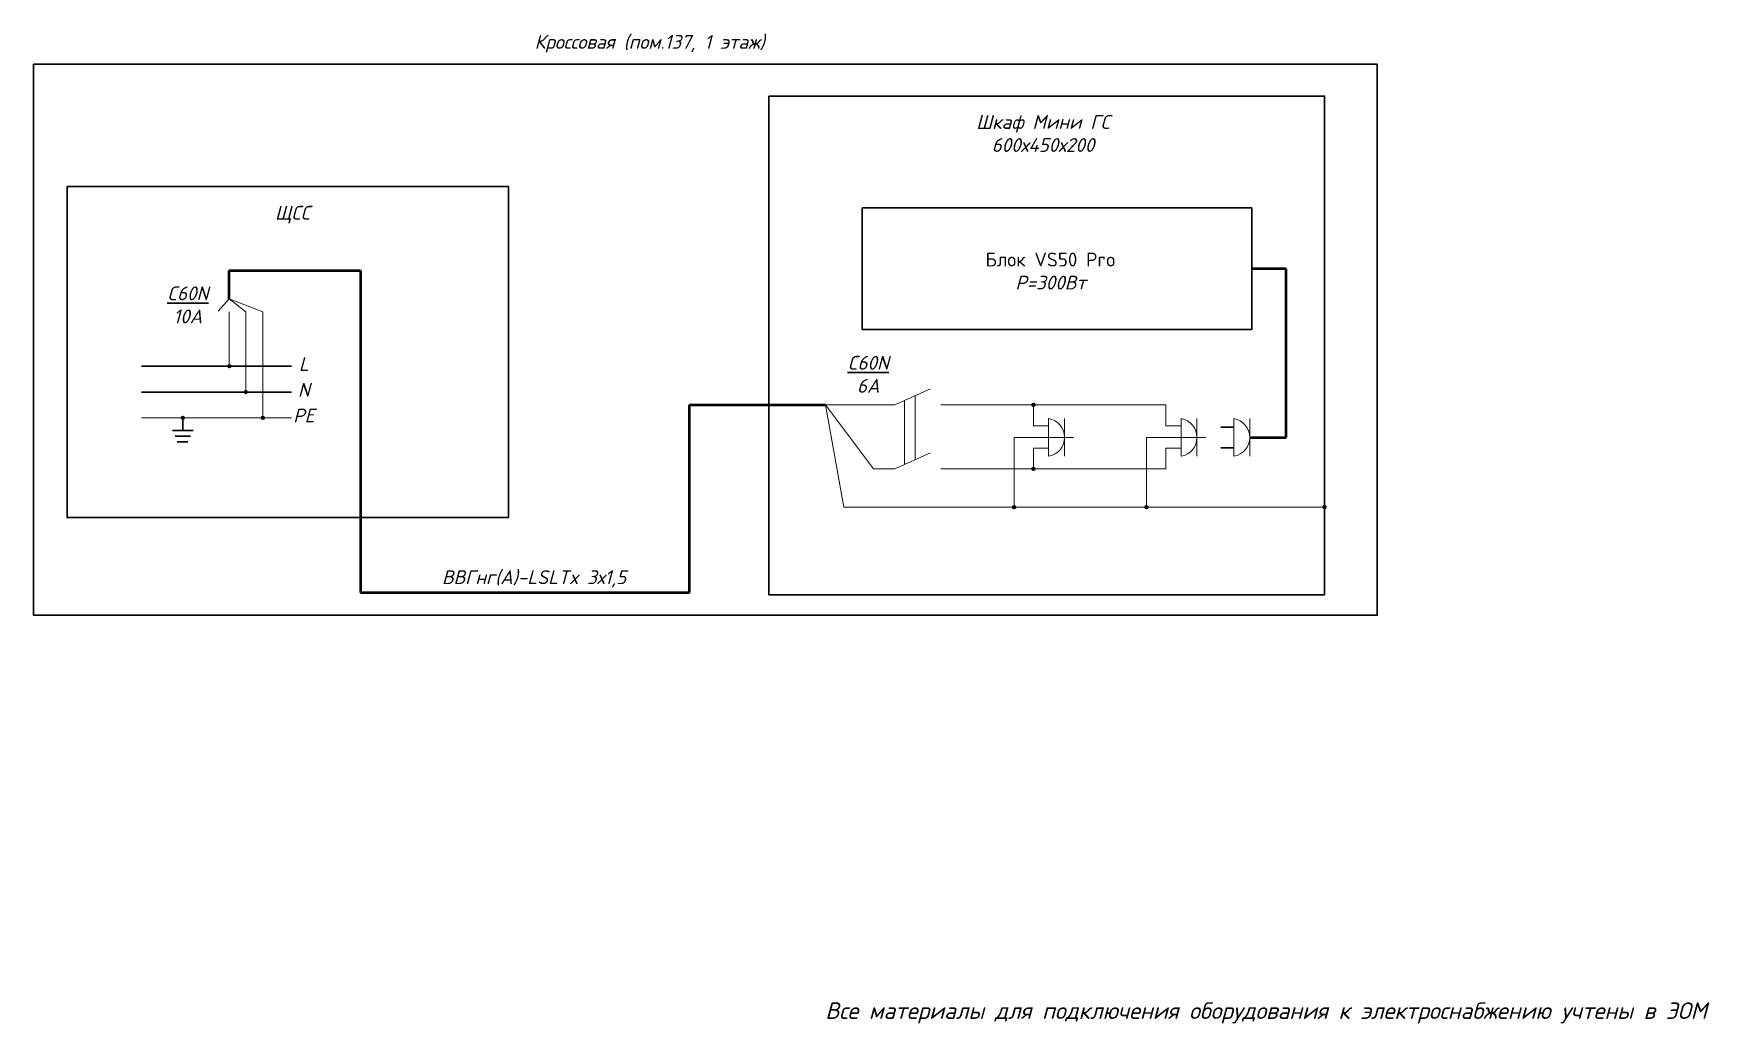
# Paper-space layout '5.СхЭлПит' of a CAD drawing. Header units: millimetres. Extents: x -121719 to 134905, y -9147 to 5699.
# Drawn here: x 94.7 to 398, y 71.3 to 250.4 of the extents above; entities that cross this region are included whole.
import ezdxf
from ezdxf.enums import TextEntityAlignment as Align

# ---------------------------------------------------------------- set-up
doc = ezdxf.new("R2018")
doc.units = ezdxf.units.MM
doc.layers.add('102 Рамка', color=252, linetype='Continuous')
doc.layers.add('СС_Схема', color=7, linetype='Continuous', lineweight=30)
doc.styles.add('ISOCPEUR', font='isocpeui.ttf', dxfattribs={"height": 2.5})
doc.styles.get("Standard").update_dxf_attribs({"font": 'arial.ttf'})

psp = doc.layouts.new('5.СхЭлПит')

# ---------------------------------------------------------------- texts
at = {"layer": 'СС_Схема', "style": 'ISOCPEUR'}
for s, insert, char_height, width, attachment_point in [('Кроссовая (пом.137, 1 этаж)', (206.19, 248.57), 2.5, 68, 5), ('Шкаф Мини ГС\\P600х450х200', (277.36, 232.34), 2.5, 68, 5), ('ЩСС', (141.55, 217.66), 2.5, 68, 5), ('{\\fISOCPEUR|b0|i0|c204|p34;\\C7;Блок VS50 Pro\\P}Р=300Вт', (278.74, 207.45), 2.5, 68, 5), ('{\\LC60N}\\P10A', (122.59, 201.33), 2.5, 6.5603, 5), ('L', (143.61, 190.63), 2.5, 6.5603, 5), ('{\\LC60N}\\P6A', (245.72, 188.77), 2.5, 6.5603, 5), ('N', (143.61, 185.97), 2.5, 6.5603, 5), ('PE', (143.61, 181.31), 2.5, 6.5603, 5), ('{\\C0;ВВГнг(А)-LSLTx 3х1,5}', (185.27, 151.77), 2.5, 68, 5), ('\\pxql;Все материалы для подключения оборудования к электроснабжению учтены в ЭОМ', (323.28, 75.15), 3, 170.6345, 2)]:
    psp.add_mtext(s, dxfattribs=dict(at, insert=insert, char_height=char_height, width=width, attachment_point=attachment_point))

# ---------------------------------------------------------------- blocks, each defined once
blk = doc.blocks.new('*U286')
at = {"layer": '102 Рамка', "color": 0}
blk.add_lwpolyline([(420, 297), (0, 297), (0, 0), (420, 0)], close=True, dxfattribs=at)
at = {"layer": '102 Рамка', "color": 0, "const_width": 0.8}
for points in [[(415, 5), (415, 292), (20, 292), (20, 5)], [(8, 5), (20, 5), (20, 90), (8, 90)]]:
    blk.add_lwpolyline(points, close=True, dxfattribs=at)
at = {"layer": '102 Рамка', "color": 0}
for points, const_width in [([(5, 155), (20, 155), (20, 90), (5, 90), (5, 155)], 0.8), ([(10, 90), (10, 155)], 0.05), ([(15, 90), (15, 155)], 0.05), ([(5, 145), (20, 145)], 0.8), ([(5, 130), (20, 130)], 0.8), ([(5, 110), (20, 110)], 0.8), ([(13, 90), (13, 5)], 0.05), ([(8, 65), (20, 65)], 0.8), ([(8, 30), (20, 30)], 0.8)]:
    blk.add_lwpolyline(points, dxfattribs=dict(at, const_width=const_width))
blk.add_lwpolyline([(420, 5), (420, 0)], dxfattribs=at)
at = {"color": 7, "style": 'ISOCPEUR', "oblique": 10, "width": 0.8}
blk.add_attdef('НОМЕР-ЛИСТА', text='', height=2.5, dxfattribs=at).set_placement((393.56, 25), align=Align.MIDDLE_CENTER)
at = {"color": 7, "lineweight": 30, "oblique": 10, "width": 0.8, "flags": 104}
blk.add_attdef('НАИМЕНОВАНИЕ-ЧЕРТЕЖА', text='', height=2.5, dxfattribs=at).set_placement((330, 12.5), align=Align.MIDDLE_CENTER)
at = {"layer": '102 Рамка', "color": 7, "style": 'ISOCPEUR', "width": 0.8}
for s, p in [('Дата', (17.25, 146.5)), ('Подпись', (17.25, 131.5)), ('Фамилия', (17.25, 111.5)), ('Согласовано', (2.5, 93.5)), ('N.отд.долж.', (17.25, 91.5)), ('Взам. инв.No.', (10.5, 68)), ('Подп. и дата', (10.5, 33)), ('Инв.No. подп.', (10.5, 8))]:
    blk.add_text(s, height=2.5, rotation=90, dxfattribs=at).set_placement(p, align=Align.MIDDLE_LEFT)
blk.add_attdef('FORMATTEXT', text='', height=2.5, dxfattribs=at).set_placement((363.5, 3.75), align=Align.TOP_LEFT)

# ---------------------------------------------------------------- linework, layer by layer
at = {"layer": 'СС_Схема', "lineweight": 50}
for p, q in [((130.12, 202.41), (130.12, 207.56)), ((130.12, 207.56), (153.83, 207.56)), ((153.83, 207.56), (153.83, 149.29)), ((321.34, 207.87), (315.13, 207.87)), ((321.34, 177.36), (321.34, 207.87)), ((213.38, 149.29), (213.38, 183.23)), ((213.38, 183.23), (237.99, 183.23)), ((314.79, 177.36), (321.34, 177.36)), ((153.83, 149.29), (213.38, 149.29))]:
    psp.add_line(p, q, dxfattribs=at)
at = {"layer": 'СС_Схема', "lineweight": 9}
for p, q in [((130.12, 202.41), (128.09, 200.21)), ((130.12, 202.41), (133.11, 200.1)), ((130.12, 202.41), (136.19, 200.1)), ((130.12, 190.23), (130.12, 200.1)), ((133.11, 185.57), (133.11, 200.1)), ((136.19, 180.91), (136.19, 200.1)), ((250.56, 183.23), (257, 186.13)), ((237.99, 183.23), (250.56, 183.23)), ((246.67, 171.66), (237.99, 183.23)), ((237.99, 183.23), (241.34, 164.74)), ((252.32, 184.03), (252.32, 172.45)), ((254.23, 184.89), (254.23, 173.31)), ((258.86, 183.23), (299.61, 183.23)), ((275.65, 183.23), (275.65, 179.47)), ((299.61, 183.23), (299.61, 179.47)), ((275.65, 179.47), (278.38, 179.47)), ((278.38, 180.78), (278.38, 173.95)), ((281.26, 180.78), (281.26, 173.95)), ((299.61, 179.47), (302.34, 179.47)), ((302.34, 180.78), (302.34, 173.95)), ((305.22, 180.78), (305.22, 173.95)), ((311.9, 180.78), (311.9, 173.95)), ((314.79, 180.78), (314.79, 173.95)), ((272.12, 164.74), (272.12, 177.36)), ((272.12, 177.36), (282.87, 177.36)), ((296.08, 164.74), (296.08, 177.36)), ((296.08, 177.36), (306.84, 177.36)), ((250.56, 171.66), (257, 174.56)), ((275.65, 171.66), (275.65, 175.42)), ((275.65, 175.42), (278.38, 175.42)), ((299.61, 171.66), (299.61, 175.42)), ((299.61, 175.42), (302.34, 175.42)), ((246.67, 171.66), (250.56, 171.66)), ((258.86, 171.66), (299.61, 171.66)), ((241.34, 164.74), (328.3, 164.74))]:
    psp.add_line(p, q, dxfattribs=at)
at = {"layer": 'СС_Схема'}
for p, q in [((114.24, 190.23), (141.35, 190.23)), ((114.24, 185.57), (141.35, 185.57)), ((121.71, 180.66), (121.71, 178.61)), ((311.9, 179.22), (309.52, 179.22)), ((119.83, 178.61), (123.59, 178.61)), ((120.31, 177.59), (123.11, 177.59)), ((120.71, 176.57), (122.63, 176.57)), ((311.9, 175.5), (309.52, 175.5))]:
    psp.add_line(p, q, dxfattribs=at)
at = {"layer": 'СС_Схема', "lineweight": 15}
psp.add_line((114.24, 180.91), (141.35, 180.91), dxfattribs=at)
at = {"layer": 'СС_Схема'}
for points in [[(94.69, 244.88), (337.85, 244.88), (337.85, 145.17), (94.69, 145.17)], [(227.73, 239.1), (328.3, 239.1), (328.3, 148.89), (227.73, 148.89)], [(100.75, 222.75), (180.62, 222.75), (180.62, 162.85), (100.75, 162.85)], [(244.64, 218.87), (315.13, 218.87), (315.13, 196.87), (244.64, 196.87)]]:
    psp.add_lwpolyline(points, close=True, dxfattribs=at)
for centre in [(130.12, 190.23), (133.11, 185.57), (275.65, 183.23), (121.71, 180.91), (136.19, 180.91), (275.65, 171.66), (272.12, 164.74), (296.08, 164.74), (328.3, 164.74)]:
    psp.add_circle(centre, 0.252, dxfattribs=at)
at = {"layer": 'СС_Схема', "lineweight": 9}
for centre in [(277.8, 177.36), (301.76, 177.36), (311.32, 177.36)]:
    psp.add_arc(centre, 3.46, 279.623, 80.377, dxfattribs=at)

# ---------------------------------------------------------------- block references
at = {"color": 7, "lineweight": 30}
ref = psp.add_blockref('*U286', (0.1, 0.09), dxfattribs=at)
ref.add_attrib('FORMATTEXT', 'Формат А3', dxfattribs={"layer": '102 Рамка', "color": 7, "height": 2.5, "style": 'ISOCPEUR', "width": 0.8}).set_placement((363.6, 3.84), align=Align.TOP_LEFT)
ref.add_attrib('НОМЕР-ЛИСТА', '5', dxfattribs={"color": 7, "height": 2.5, "style": 'ISOCPEUR', "oblique": 10, "width": 0.8}).set_placement((393.66, 25.09), align=Align.MIDDLE_CENTER)
lines = psp.add_mtext('\\W0.8000;Схема электрический соединений', dxfattribs={"color": 7, "insert": (330.1, 12.59), "char_height": 68.5829, "attachment_point": 1})
ref.add_attrib('НАИМЕНОВАНИЕ-ЧЕРТЕЖА', '', (330.1, 12.59), dxfattribs={"flags": 104}).embed_mtext(lines)

psp.set_redraw_order([(e.dxf.handle, doc.entitydb.next_handle()) for e in psp.query("TEXT MTEXT ATTDEF DIMENSION ARC_DIMENSION")])  # texts and dimensions are drawn at this point

doc.saveas('drawing.dxf')
